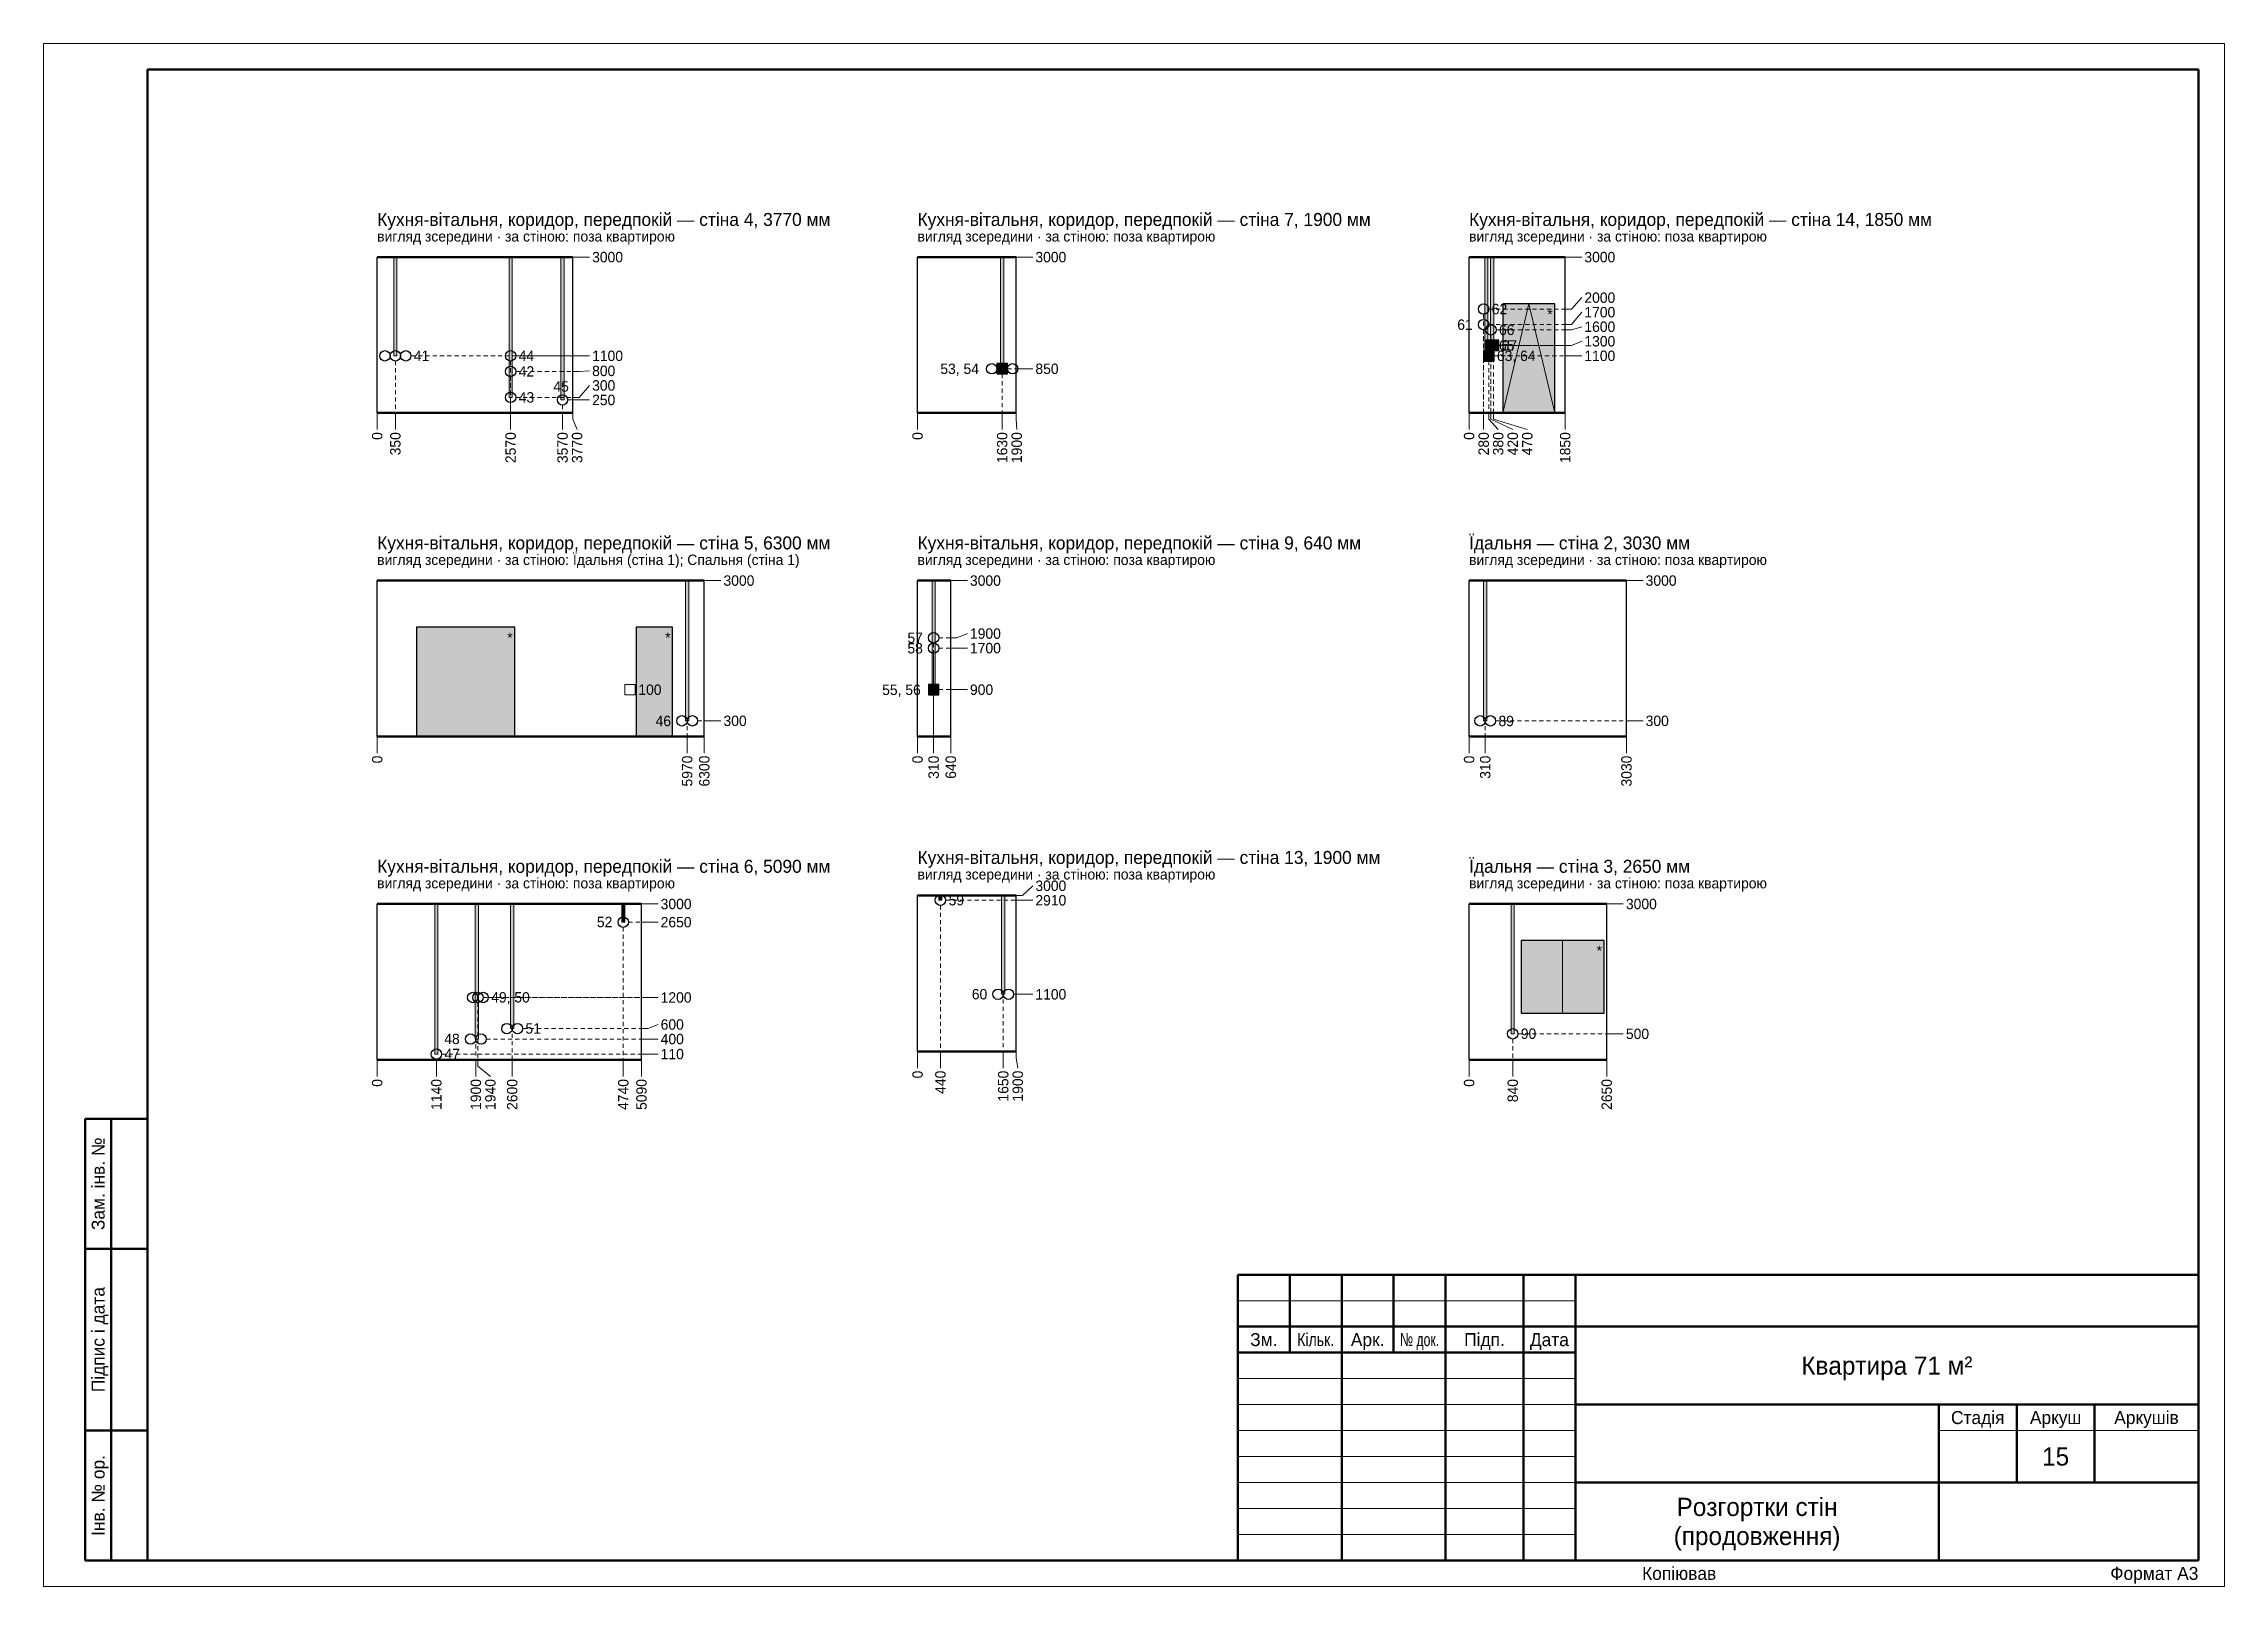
# Paper-space layout '15 Розгортки (продовження)' of a CAD drawing. Header units: millimetres. Extents: x 0 to 420, y 0 to 297.
import ezdxf
from ezdxf.enums import TextEntityAlignment as Align

# ---------------------------------------------------------------- set-up
doc = ezdxf.new("R2010")
doc.units = ezdxf.units.MM
doc.layers.add('A-SHEET', color=7, linetype='Continuous')
doc.layers.add('E-ELEV', color=7, linetype='Continuous')
doc.styles.add('PLEX_LIGHT', font='IBMPlexSans-Light.ttf')

psp = doc.layouts.new('15 Розгортки (продовження)')

# ---------------------------------------------------------------- texts
at = {"layer": 'A-SHEET', "style": 'PLEX_LIGHT'}
for s, p in [('Зам. інв. №', (10.5, 77.5)), ('Підпис і дата', (10.5, 47.5)), ('Інв. № ор.', (10.5, 17.5))]:
    psp.add_text(s, height=2.5, rotation=90, dxfattribs=at).set_placement(p, align=Align.MIDDLE_CENTER)
psp.add_text('Копіював', height=2.5, dxfattribs=at).set_placement((315, 2.5), align=Align.MIDDLE_CENTER)
psp.add_text('Формат A3', height=2.5, dxfattribs=at).set_placement((415, 2.5), align=Align.MIDDLE_RIGHT)
at = {"layer": 'E-ELEV', "true_color": 0x29251f, "style": 'PLEX_LIGHT'}
for s, height, p in [('Кухня-вітальня, коридор, передпокій — стіна 4, 3770 мм', 2.5, (64.24, 263.15)), ('Кухня-вітальня, коридор, передпокій — стіна 7, 1900 мм', 2.5, (168.31, 263.15)), ('Кухня-вітальня, коридор, передпокій — стіна 14, 1850 мм', 2.5, (274.54, 263.15)), ('вигляд зсередини · за стіною: поза квартирою', 2, (64.24, 259.9)), ('вигляд зсередини · за стіною: поза квартирою', 2, (168.31, 259.9)), ('вигляд зсередини · за стіною: поза квартирою', 2, (274.54, 259.9)), ('3000', 2, (105.64, 255.9)), ('3000', 2, (191.01, 255.9)), ('3000', 2, (296.74, 255.9)), ('2000', 2, (296.74, 248.1)), ('61', 2, (272.26, 242.9)), ('62', 2, (278.9, 245.9)), ('1700', 2, (296.74, 245.3)), ('66', 2, (280.3, 241.9)), ('65', 2, (280.3, 238.9)), ('67', 2, (280.8, 238.9)), ('1600', 2, (296.74, 242.5)), ('1300', 2, (296.74, 239.7)), ('41', 2, (71.3, 236.9)), ('44', 2, (91.5, 236.9)), ('1100', 2, (105.64, 236.9)), ('53, 54', 2, (172.7, 234.4)), ('850', 2, (191.01, 234.4)), ('63, 64', 2, (279.9, 236.9)), ('1100', 2, (296.74, 236.9)), ('42', 2, (91.5, 233.9)), ('45', 2, (98.18, 231)), ('300', 2, (105.64, 231.2)), ('800', 2, (105.64, 234)), ('43', 2, (91.5, 228.9)), ('250', 2, (105.64, 228.4)), ('Кухня-вітальня, коридор, передпокій — стіна 5, 6300 мм', 2.5, (64.24, 200.88)), ('Кухня-вітальня, коридор, передпокій — стіна 9, 640 мм', 2.5, (168.31, 200.88)), ('Їдальня — стіна 2, 3030 мм', 2.5, (274.54, 200.88)), ('вигляд зсередини · за стіною: Їдальня (стіна 1); Спальня (стіна 1)', 2, (64.24, 197.63)), ('вигляд зсередини · за стіною: поза квартирою', 2, (168.31, 197.63)), ('вигляд зсередини · за стіною: поза квартирою', 2, (274.54, 197.63)), ('3000', 2, (130.94, 193.63)), ('3000', 2, (178.41, 193.63)), ('3000', 2, (308.54, 193.63)), ('57', 2, (166.36, 182.6)), ('58', 2, (166.36, 180.6)), ('1900', 2, (178.41, 183.43)), ('1700', 2, (178.41, 180.63)), ('55, 56', 2, (161.5, 172.6)), ('900', 2, (178.41, 172.63)), ('46', 2, (117.86, 166.6)), ('300', 2, (130.94, 166.63)), ('89', 2, (280.2, 166.6)), ('300', 2, (308.54, 166.63)), ('Кухня-вітальня, коридор, передпокій — стіна 6, 5090 мм', 2.5, (64.24, 138.62)), ('Кухня-вітальня, коридор, передпокій — стіна 13, 1900 мм', 2.5, (168.31, 140.33)), ('Їдальня — стіна 3, 2650 мм', 2.5, (274.54, 138.62)), ('вигляд зсередини · за стіною: поза квартирою', 2, (64.24, 135.37)), ('вигляд зсередини · за стіною: поза квартирою', 2, (168.31, 137.08)), ('3000', 2, (191.01, 134.88)), ('вигляд зсередини · за стіною: поза квартирою', 2, (274.54, 135.37)), ('3000', 2, (118.84, 131.37)), ('59', 2, (174.3, 132.1)), ('2910', 2, (191.01, 132.08)), ('3000', 2, (304.74, 131.37)), ('52', 2, (106.56, 127.9)), ('2650', 2, (118.84, 127.87)), ('49, 50', 2, (86.2, 113.4)), ('1200', 2, (118.84, 113.37)), ('60', 2, (178.76, 114)), ('1100', 2, (191.01, 113.98)), ('48', 2, (77.16, 105.4)), ('51', 2, (92.8, 107.4)), ('400', 2, (118.84, 105.37)), ('600', 2, (118.84, 108.17)), ('90', 2, (284.5, 106.4)), ('500', 2, (304.74, 106.37)), ('47', 2, (77.2, 102.5)), ('110', 2, (118.84, 102.47))]:
    psp.add_text(s, height=height, dxfattribs=at).set_placement(p, align=Align.MIDDLE_LEFT)
for p in [(290.64, 244.9), (90.34, 182.63), (120.74, 182.63), (300.14, 122.37)]:
    psp.add_text('*', height=2, dxfattribs=at).set_placement(p, align=Align.MIDDLE_RIGHT)
for s, p in [('0', (64.24, 222.2)), ('350', (67.74, 222.2)), ('2570', (89.94, 222.2)), ('3570', (99.94, 222.2)), ('3770', (102.74, 222.2)), ('0', (168.31, 222.2)), ('1630', (184.61, 222.2)), ('1900', (187.41, 222.2)), ('0', (274.54, 222.2)), ('280', (277.34, 222.2)), ('380', (280.14, 222.2)), ('420', (282.94, 222.2)), ('470', (285.74, 222.2)), ('1850', (293.04, 222.2)), ('0', (64.24, 159.93)), ('5970', (123.94, 159.93)), ('6300', (127.24, 159.93)), ('0', (168.31, 159.93)), ('310', (171.41, 159.93)), ('640', (174.71, 159.93)), ('0', (274.54, 159.93)), ('310', (277.64, 159.93)), ('3030', (304.84, 159.93)), ('0', (64.24, 97.67)), ('1140', (75.64, 97.67)), ('1900', (83.24, 97.67)), ('1940', (86.04, 97.67)), ('2600', (90.24, 97.67)), ('4740', (111.64, 97.67)), ('5090', (115.14, 97.67)), ('0', (168.31, 99.28)), ('440', (172.71, 99.28)), ('1650', (184.81, 99.28)), ('1900', (187.61, 99.28)), ('0', (274.54, 97.67)), ('840', (282.94, 97.67)), ('2650', (301.04, 97.67))]:
    psp.add_text(s, height=2, rotation=90, dxfattribs=at).set_placement(p, align=Align.MIDDLE_RIGHT)
at = {"layer": 'E-ELEV', "true_color": 0xb0a99d, "style": 'PLEX_LIGHT'}
psp.add_text('100', height=2, dxfattribs=at).set_placement((114.54, 172.63), align=Align.MIDDLE_LEFT)

# ---------------------------------------------------------------- blocks, each defined once
blk = doc.blocks.new('STAMP_F3')
at = {"lineweight": 50}
for p, q in [((185, 55), (0, 55)), ((0, 55), (0, 0)), ((10, 40), (10, 55)), ((20, 40), (20, 55)), ((30, 40), (30, 55)), ((40, 40), (40, 55)), ((55, 40), (55, 55)), ((65, 0), (65, 55)), ((185, 0), (185, 55)), ((0, 45), (65, 45)), ((65, 45), (185, 45)), ((0, 40), (65, 40)), ((20, 0), (20, 40)), ((40, 0), (40, 40)), ((55, 0), (55, 40)), ((65, 30), (185, 30)), ((135, 0), (135, 30)), ((150, 15), (150, 30)), ((165, 15), (165, 30)), ((65, 15), (185, 15)), ((0, 0), (185, 0))]:
    blk.add_line(p, q, dxfattribs=at)
at = {"lineweight": 18}
for p, q in [((0, 50), (65, 50)), ((0, 35), (65, 35)), ((0, 30), (65, 30)), ((0, 25), (65, 25)), ((135, 25), (185, 25)), ((0, 20), (65, 20)), ((0, 15), (65, 15)), ((0, 10), (65, 10)), ((0, 5), (65, 5))]:
    blk.add_line(p, q, dxfattribs=at)
at = {"style": 'PLEX_LIGHT'}
for s, p in [('Зм.', (5, 42.5)), ('Арк.', (25, 42.5)), ('Підп.', (47.5, 42.5)), ('Дата', (60, 42.5)), ('Стадія', (142.5, 27.5)), ('Аркуш', (157.5, 27.5)), ('Аркушів', (175, 27.5))]:
    blk.add_text(s, height=2.5, dxfattribs=at).set_placement(p, align=Align.MIDDLE_CENTER)
for s, width, p in [('Кільк.', 0.81045, (15, 42.5)), ('№ док.', 0.701948, (35, 42.5))]:
    blk.add_text(s, height=2.5, dxfattribs=dict(at, width=width)).set_placement(p, align=Align.MIDDLE_CENTER)
for tag, height, p in [('CODE', 5, (125, 50)), ('DATE1', 2.5, (60, 37.5)), ('OBJECT', 3.5, (125, 37.5)), ('DATE2', 2.5, (60, 32.5)), ('OBJECT_2', 3.5, (125, 31.9)), ('DATE3', 2.5, (60, 27.5)), ('DATE4', 2.5, (60, 22.5)), ('BUILDING', 3.5, (100, 22.5)), ('STAGE', 3.5, (142.5, 20)), ('SHEET', 3.5, (157.5, 20)), ('SHEETS', 3.5, (175, 20)), ('DATE5', 2.5, (60, 17.5)), ('BUILDING_2', 3.5, (100, 16.9)), ('DATE6', 2.5, (60, 12.5)), ('DATE7', 2.5, (60, 7.5)), ('IMAGE', 3.5, (100, 7.5)), ('ORG', 2.5, (160, 7.5)), ('ORG_2', 2.5, (160, 3.5)), ('DATE8', 2.5, (60, 2.5)), ('IMAGE_2', 3.5, (100, 1.9))]:
    blk.add_attdef(tag, text='', height=height, dxfattribs=at).set_placement(p, align=Align.MIDDLE_CENTER)
for tag, p in [('ROLE1', (1, 37.5)), ('NAME1', (21, 37.5)), ('ROLE2', (1, 32.5)), ('NAME2', (21, 32.5)), ('ROLE3', (1, 27.5)), ('NAME3', (21, 27.5)), ('ROLE4', (1, 22.5)), ('NAME4', (21, 22.5)), ('ROLE5', (1, 17.5)), ('NAME5', (21, 17.5)), ('ROLE6', (1, 12.5)), ('NAME6', (21, 12.5)), ('ROLE7', (1, 7.5)), ('NAME7', (21, 7.5)), ('ROLE8', (1, 2.5)), ('NAME8', (21, 2.5))]:
    blk.add_attdef(tag, text='', height=2.5, dxfattribs=at).set_placement(p, align=Align.MIDDLE_LEFT)

# ---------------------------------------------------------------- hatches: boundary and pattern name
at = {"layer": 'E-ELEV', "true_color": 0xe4ded3}
h = psp.add_hatch(color=7, dxfattribs=at)
h.dxf.hatch_style = 1
h.paths.add_polyline_path([(67.44, 236.9), (68.04, 236.9), (68.04, 255.9), (67.44, 255.9)])
h = psp.add_hatch(color=7, dxfattribs=at)
h.dxf.hatch_style = 1
h.paths.add_polyline_path([(89.64, 228.9), (90.24, 228.9), (90.24, 255.9), (89.64, 255.9)])
h = psp.add_hatch(color=7, dxfattribs=at)
h.dxf.hatch_style = 1
h.paths.add_polyline_path([(99.64, 228.4), (100.24, 228.4), (100.24, 255.9), (99.64, 255.9)])
h = psp.add_hatch(color=7, dxfattribs=at)
h.dxf.hatch_style = 1
h.paths.add_polyline_path([(184.31, 234.4), (184.91, 234.4), (184.91, 255.9), (184.31, 255.9)])
h = psp.add_hatch(color=7, dxfattribs=at)
h.dxf.hatch_style = 1
h.paths.add_polyline_path([(277.54, 236.9), (278.14, 236.9), (278.14, 255.9), (277.54, 255.9)])
h = psp.add_hatch(color=7, dxfattribs=at)
h.dxf.hatch_style = 1
h.paths.add_polyline_path([(278.69, 238.9), (279.29, 238.9), (279.29, 255.9), (278.69, 255.9)])
at = {"layer": 'E-ELEV', "true_color": 0xffffff}
h = psp.add_hatch(color=7, dxfattribs=at)
h.dxf.hatch_style = 1
h.paths.add_polyline_path([(281.04, 225.9), (291.04, 225.9), (291.04, 246.9), (281.04, 246.9)])
h = psp.add_hatch(color=7, dxfattribs=at)
h.dxf.hatch_style = 1
h.paths.add_polyline_path([(277.74, 237.9), (279.74, 237.9), (279.74, 239.9), (277.74, 239.9)])
h = psp.add_hatch(color=7, dxfattribs=at)
h.dxf.hatch_style = 1
h.paths.add_polyline_path([(278.24, 237.9), (280.24, 237.9), (280.24, 239.9), (278.24, 239.9)])
h = psp.add_hatch(color=7, dxfattribs=at)
h.dxf.hatch_style = 1
h.paths.add_polyline_path([(183.61, 233.4), (185.61, 233.4), (185.61, 235.4), (183.61, 235.4)])
h = psp.add_hatch(color=7, dxfattribs=at)
h.dxf.hatch_style = 1
h.paths.add_polyline_path([(277.34, 235.9), (279.34, 235.9), (279.34, 237.9), (277.34, 237.9)])
h = psp.add_hatch(color=7, dxfattribs=at)
h.dxf.hatch_style = 1
h.paths.add_polyline_path([(277.34, 235.9), (279.34, 235.9), (279.34, 237.9), (277.34, 237.9)])
at = {"layer": 'E-ELEV', "true_color": 0xe4ded3}
h = psp.add_hatch(color=7, dxfattribs=at)
h.dxf.hatch_style = 1
h.paths.add_polyline_path([(123.64, 166.63), (124.24, 166.63), (124.24, 193.63), (123.64, 193.63)])
h = psp.add_hatch(color=7, dxfattribs=at)
h.dxf.hatch_style = 1
h.paths.add_polyline_path([(171.11, 172.63), (171.71, 172.63), (171.71, 193.63), (171.11, 193.63)])
h = psp.add_hatch(color=7, dxfattribs=at)
h.dxf.hatch_style = 1
h.paths.add_polyline_path([(277.34, 166.63), (277.94, 166.63), (277.94, 193.63), (277.34, 193.63)])
at = {"layer": 'E-ELEV', "true_color": 0xffffff}
h = psp.add_hatch(color=7, dxfattribs=at)
h.dxf.hatch_style = 1
h.paths.add_polyline_path([(71.84, 163.63), (90.74, 163.63), (90.74, 184.63), (71.84, 184.63)])
h = psp.add_hatch(color=7, dxfattribs=at)
h.dxf.hatch_style = 1
h.paths.add_polyline_path([(114.14, 163.63), (121.14, 163.63), (121.14, 184.63), (114.14, 184.63)])
h = psp.add_hatch(color=7, dxfattribs=at)
h.dxf.hatch_style = 1
h.paths.add_polyline_path([(170.41, 171.63), (172.41, 171.63), (172.41, 173.63), (170.41, 173.63)])
h = psp.add_hatch(color=7, dxfattribs=at)
h.dxf.hatch_style = 1
h.paths.add_polyline_path([(170.41, 171.63), (172.41, 171.63), (172.41, 173.63), (170.41, 173.63)])
at = {"layer": 'E-ELEV', "true_color": 0xe4ded3}
h = psp.add_hatch(color=7, dxfattribs=at)
h.dxf.hatch_style = 1
h.paths.add_polyline_path([(75.34, 102.47), (75.94, 102.47), (75.94, 131.37), (75.34, 131.37)])
h = psp.add_hatch(color=7, dxfattribs=at)
h.dxf.hatch_style = 1
h.paths.add_polyline_path([(83.14, 105.37), (83.74, 105.37), (83.74, 131.37), (83.14, 131.37)])
h = psp.add_hatch(color=7, dxfattribs=at)
h.dxf.hatch_style = 1
h.paths.add_polyline_path([(89.94, 107.37), (90.54, 107.37), (90.54, 131.37), (89.94, 131.37)])
h = psp.add_hatch(color=7, dxfattribs=at)
h.dxf.hatch_style = 1
h.paths.add_polyline_path([(111.34, 127.87), (111.94, 127.87), (111.94, 131.37), (111.34, 131.37)])
h = psp.add_hatch(color=7, dxfattribs=at)
h.dxf.hatch_style = 1
h.paths.add_polyline_path([(172.41, 132.08), (173.01, 132.08), (173.01, 132.98), (172.41, 132.98)])
h = psp.add_hatch(color=7, dxfattribs=at)
h.dxf.hatch_style = 1
h.paths.add_polyline_path([(184.51, 113.98), (185.11, 113.98), (185.11, 132.98), (184.51, 132.98)])
h = psp.add_hatch(color=7, dxfattribs=at)
h.dxf.hatch_style = 1
h.paths.add_polyline_path([(282.64, 106.37), (283.24, 106.37), (283.24, 131.37), (282.64, 131.37)])
at = {"layer": 'E-ELEV', "true_color": 0xffffff}
h = psp.add_hatch(color=7, dxfattribs=at)
h.dxf.hatch_style = 1
h.paths.add_polyline_path([(284.54, 110.37), (300.54, 110.37), (300.54, 124.37), (284.54, 124.37)])

# ---------------------------------------------------------------- linework, layer by layer
at = {"layer": 'A-SHEET', "lineweight": 18}
for p, q in [((420, 297), (0, 297)), ((0, 297), (0, 0)), ((420, 0), (420, 297)), ((0, 0), (420, 0))]:
    psp.add_line(p, q, dxfattribs=at)
at = {"layer": 'A-SHEET', "lineweight": 50}
for p, q in [((415, 292), (20, 292)), ((20, 292), (20, 5)), ((415, 5), (415, 292)), ((20, 90), (8, 90)), ((8, 90), (8, 65)), ((13, 65), (13, 90)), ((20, 65), (20, 90)), ((20, 65), (8, 65)), ((8, 65), (8, 30)), ((8, 65), (20, 65)), ((13, 30), (13, 65)), ((20, 30), (20, 65)), ((20, 30), (8, 30)), ((8, 30), (8, 5)), ((8, 30), (20, 30)), ((13, 5), (13, 30)), ((20, 5), (20, 30)), ((8, 5), (20, 5)), ((20, 5), (415, 5))]:
    psp.add_line(p, q, dxfattribs=at)
at = {"layer": 'E-ELEV', "lineweight": 50, "true_color": 0x29251f}
for p, q in [((64.24, 255.9), (101.94, 255.9)), ((168.31, 255.9), (187.31, 255.9)), ((274.54, 255.9), (293.04, 255.9)), ((64.24, 225.9), (101.94, 225.9)), ((168.31, 225.9), (187.31, 225.9)), ((274.54, 225.9), (293.04, 225.9)), ((64.24, 193.63), (127.24, 193.63)), ((168.31, 193.63), (174.71, 193.63)), ((274.54, 193.63), (304.84, 193.63)), ((64.24, 163.63), (127.24, 163.63)), ((168.31, 163.63), (174.71, 163.63)), ((274.54, 163.63), (304.84, 163.63)), ((64.24, 131.37), (115.14, 131.37)), ((168.31, 132.98), (187.31, 132.98)), ((274.54, 131.37), (301.04, 131.37)), ((64.24, 101.37), (115.14, 101.37)), ((168.31, 102.98), (187.31, 102.98)), ((274.54, 101.37), (301.04, 101.37))]:
    psp.add_line(p, q, dxfattribs=at)
at = {"layer": 'E-ELEV', "lineweight": 25, "true_color": 0x29251f}
for p, q in [((64.24, 225.9), (64.24, 255.9)), ((101.94, 225.9), (101.94, 255.9)), ((168.31, 225.9), (168.31, 255.9)), ((187.31, 225.9), (187.31, 255.9)), ((274.54, 225.9), (274.54, 255.9)), ((293.04, 225.9), (293.04, 255.9)), ((64.24, 163.63), (64.24, 193.63)), ((127.24, 163.63), (127.24, 193.63)), ((168.31, 163.63), (168.31, 193.63)), ((174.71, 163.63), (174.71, 193.63)), ((274.54, 163.63), (274.54, 193.63)), ((304.84, 163.63), (304.84, 193.63)), ((64.24, 101.37), (64.24, 131.37)), ((115.14, 101.37), (115.14, 131.37)), ((168.31, 102.98), (168.31, 133.08)), ((187.31, 102.98), (187.31, 133.08)), ((274.54, 101.37), (274.54, 131.37)), ((301.04, 101.37), (301.04, 131.37))]:
    psp.add_line(p, q, dxfattribs=at)
at = {"layer": 'E-ELEV', "lineweight": 13, "true_color": 0x29251f}
for p, q in [((101.94, 255.9), (103.14, 255.9)), ((103.14, 255.9), (105.14, 255.9)), ((187.31, 255.9), (188.51, 255.9)), ((188.51, 255.9), (190.51, 255.9)), ((293.04, 255.9), (294.24, 255.9)), ((294.24, 255.9), (296.24, 255.9)), ((294.24, 245.9), (296.24, 248.1)), ((293.04, 245.9), (294.24, 245.9)), ((294.24, 242.9), (296.24, 245.3)), ((293.04, 242.9), (294.24, 242.9)), ((293.04, 241.9), (294.24, 241.9)), ((294.24, 241.9), (296.24, 242.5)), ((294.24, 238.9), (296.24, 239.7)), ((101.94, 236.9), (103.14, 236.9)), ((103.14, 236.9), (105.14, 236.9)), ((293.04, 238.9), (294.24, 238.9)), ((293.04, 236.9), (294.24, 236.9)), ((294.24, 236.9), (296.24, 236.9)), ((101.94, 233.9), (103.14, 233.9)), ((103.14, 233.9), (105.14, 234)), ((103.14, 228.9), (105.14, 231.2)), ((187.31, 234.4), (188.51, 234.4)), ((188.51, 234.4), (190.51, 234.4)), ((101.94, 228.9), (103.14, 228.9)), ((101.94, 228.4), (103.14, 228.4)), ((103.14, 228.4), (105.14, 228.4)), ((64.24, 225.9), (64.24, 224.7)), ((64.24, 224.7), (64.24, 222.7)), ((67.74, 225.9), (67.74, 224.7)), ((67.74, 224.7), (67.74, 222.7)), ((89.94, 225.9), (89.94, 224.7)), ((89.94, 224.7), (89.94, 222.7)), ((99.94, 225.9), (99.94, 224.7)), ((99.94, 224.7), (99.94, 222.7)), ((101.94, 225.9), (101.94, 224.7)), ((101.94, 224.7), (102.74, 222.7)), ((168.31, 225.9), (168.31, 224.7)), ((168.31, 224.7), (168.31, 222.7)), ((184.61, 225.9), (184.61, 224.7)), ((184.61, 224.7), (184.61, 222.7)), ((187.31, 225.9), (187.31, 224.7)), ((187.31, 224.7), (187.41, 222.7)), ((274.54, 225.9), (274.54, 224.7)), ((274.54, 224.7), (274.54, 222.7)), ((277.34, 225.9), (277.34, 224.7)), ((277.34, 224.7), (277.34, 222.7)), ((278.34, 225.9), (278.34, 224.7)), ((278.34, 224.7), (280.14, 222.7)), ((278.74, 225.9), (278.74, 224.7)), ((278.74, 224.7), (282.94, 222.7)), ((279.24, 225.9), (279.24, 224.7)), ((279.24, 224.7), (285.74, 222.7)), ((293.04, 225.9), (293.04, 224.7)), ((293.04, 224.7), (293.04, 222.7)), ((127.24, 193.63), (128.44, 193.63)), ((128.44, 193.63), (130.44, 193.63)), ((174.71, 193.63), (175.91, 193.63)), ((175.91, 193.63), (177.91, 193.63)), ((304.84, 193.63), (306.04, 193.63)), ((306.04, 193.63), (308.04, 193.63)), ((174.71, 182.63), (175.91, 182.63)), ((174.71, 180.63), (175.91, 180.63)), ((175.91, 182.63), (177.91, 183.43)), ((175.91, 180.63), (177.91, 180.63)), ((174.71, 172.63), (175.91, 172.63)), ((175.91, 172.63), (177.91, 172.63)), ((127.24, 166.63), (128.44, 166.63)), ((128.44, 166.63), (130.44, 166.63)), ((304.84, 166.63), (306.04, 166.63)), ((306.04, 166.63), (308.04, 166.63)), ((64.24, 163.63), (64.24, 162.43)), ((64.24, 162.43), (64.24, 160.43)), ((123.94, 163.63), (123.94, 162.43)), ((123.94, 162.43), (123.94, 160.43)), ((127.24, 163.63), (127.24, 162.43)), ((127.24, 162.43), (127.24, 160.43)), ((168.31, 163.63), (168.31, 162.43)), ((168.31, 162.43), (168.31, 160.43)), ((171.41, 163.63), (171.41, 162.43)), ((171.41, 162.43), (171.41, 160.43)), ((174.71, 163.63), (174.71, 162.43)), ((174.71, 162.43), (174.71, 160.43)), ((274.54, 163.63), (274.54, 162.43)), ((274.54, 162.43), (274.54, 160.43)), ((277.64, 163.63), (277.64, 162.43)), ((277.64, 162.43), (277.64, 160.43)), ((304.84, 163.63), (304.84, 162.43)), ((304.84, 162.43), (304.84, 160.43)), ((188.51, 132.98), (190.51, 134.88)), ((115.14, 131.37), (116.34, 131.37)), ((116.34, 131.37), (118.34, 131.37)), ((187.31, 132.98), (188.51, 132.98)), ((187.31, 132.08), (188.51, 132.08)), ((188.51, 132.08), (190.51, 132.08)), ((301.04, 131.37), (302.24, 131.37)), ((302.24, 131.37), (304.24, 131.37)), ((115.14, 127.87), (116.34, 127.87)), ((116.34, 127.87), (118.34, 127.87)), ((187.31, 113.98), (188.51, 113.98)), ((188.51, 113.98), (190.51, 113.98)), ((115.14, 113.37), (116.34, 113.37)), ((116.34, 113.37), (118.34, 113.37)), ((115.14, 107.37), (116.34, 107.37)), ((115.14, 105.37), (116.34, 105.37)), ((116.34, 107.37), (118.34, 108.17)), ((116.34, 105.37), (118.34, 105.37)), ((301.04, 106.37), (302.24, 106.37)), ((302.24, 106.37), (304.24, 106.37)), ((64.24, 101.37), (64.24, 100.17)), ((75.64, 101.37), (75.64, 100.17)), ((83.24, 101.37), (83.24, 100.17)), ((83.64, 101.37), (83.64, 100.17)), ((90.24, 101.37), (90.24, 100.17)), ((111.64, 101.37), (111.64, 100.17)), ((115.14, 102.47), (116.34, 102.47)), ((115.14, 101.37), (115.14, 100.17)), ((116.34, 102.47), (118.34, 102.47)), ((168.31, 102.98), (168.31, 101.78)), ((168.31, 101.78), (168.31, 99.78)), ((172.71, 102.98), (172.71, 101.78)), ((172.71, 101.78), (172.71, 99.78)), ((184.81, 102.98), (184.81, 101.78)), ((184.81, 101.78), (184.81, 99.78)), ((187.31, 102.98), (187.31, 101.78)), ((187.31, 101.78), (187.61, 99.78)), ((274.54, 101.37), (274.54, 100.17)), ((282.94, 101.37), (282.94, 100.17)), ((301.04, 101.37), (301.04, 100.17)), ((64.24, 100.17), (64.24, 98.17)), ((75.64, 100.17), (75.64, 98.17)), ((83.24, 100.17), (83.24, 98.17)), ((83.64, 100.17), (86.04, 98.17)), ((90.24, 100.17), (90.24, 98.17)), ((111.64, 100.17), (111.64, 98.17)), ((115.14, 100.17), (115.14, 98.17)), ((274.54, 100.17), (274.54, 98.17)), ((282.94, 100.17), (282.94, 98.17)), ((301.04, 100.17), (301.04, 98.17))]:
    psp.add_line(p, q, dxfattribs=at)
at = {"layer": 'E-ELEV', "lineweight": 13, "true_color": 0x9a9288}
for p, q in [((277.34, 244.9), (277.34, 244.1)), ((278.34, 245.9), (279.14, 245.9)), ((279.74, 245.9), (280.54, 245.9)), ((281.14, 245.9), (281.94, 245.9)), ((282.54, 245.9), (283.34, 245.9)), ((283.94, 245.9), (284.74, 245.9)), ((285.34, 245.9), (286.14, 245.9)), ((286.74, 245.9), (287.54, 245.9)), ((288.14, 245.9), (288.94, 245.9)), ((289.54, 245.9), (290.34, 245.9)), ((290.94, 245.9), (291.74, 245.9)), ((292.34, 245.9), (293.04, 245.9)), ((277.34, 243.5), (277.34, 242.7)), ((277.34, 242.1), (277.34, 241.3)), ((277.34, 241.9), (277.34, 241.1)), ((277.34, 240.7), (277.34, 239.9)), ((277.34, 240.5), (277.34, 239.7)), ((278.34, 242.9), (279.14, 242.9)), ((278.74, 240.9), (278.74, 240.1)), ((278.74, 239.5), (278.74, 238.7)), ((279.74, 242.9), (280.54, 242.9)), ((279.74, 241.9), (280.54, 241.9)), ((281.14, 242.9), (281.94, 242.9)), ((281.14, 241.9), (281.94, 241.9)), ((282.54, 242.9), (283.34, 242.9)), ((282.54, 241.9), (283.34, 241.9)), ((283.94, 242.9), (284.74, 242.9)), ((283.94, 241.9), (284.74, 241.9)), ((285.34, 242.9), (286.14, 242.9)), ((285.34, 241.9), (286.14, 241.9)), ((286.74, 242.9), (287.54, 242.9)), ((286.74, 241.9), (287.54, 241.9)), ((288.14, 242.9), (288.94, 242.9)), ((288.14, 241.9), (288.94, 241.9)), ((289.54, 242.9), (290.34, 242.9)), ((289.54, 241.9), (290.34, 241.9)), ((290.94, 242.9), (291.74, 242.9)), ((290.94, 241.9), (291.74, 241.9)), ((292.34, 242.9), (293.04, 242.9)), ((292.34, 241.9), (293.04, 241.9)), ((67.74, 235.9), (67.74, 235.1)), ((70.74, 236.9), (71.54, 236.9)), ((72.14, 236.9), (72.94, 236.9)), ((73.54, 236.9), (74.34, 236.9)), ((74.94, 236.9), (75.74, 236.9)), ((76.34, 236.9), (77.14, 236.9)), ((77.74, 236.9), (78.54, 236.9)), ((79.14, 236.9), (79.94, 236.9)), ((80.54, 236.9), (81.34, 236.9)), ((81.94, 236.9), (82.74, 236.9)), ((83.34, 236.9), (84.14, 236.9)), ((84.74, 236.9), (85.54, 236.9)), ((86.14, 236.9), (86.94, 236.9)), ((87.54, 236.9), (88.34, 236.9)), ((88.94, 236.9), (89.74, 236.9)), ((89.94, 235.9), (89.94, 235.1)), ((90.34, 236.9), (91.14, 236.9)), ((90.94, 236.9), (91.74, 236.9)), ((91.74, 236.9), (92.54, 236.9)), ((92.34, 236.9), (93.14, 236.9)), ((93.14, 236.9), (93.94, 236.9)), ((93.74, 236.9), (94.54, 236.9)), ((94.54, 236.9), (95.34, 236.9)), ((95.14, 236.9), (95.94, 236.9)), ((95.94, 236.9), (96.74, 236.9)), ((96.54, 236.9), (97.34, 236.9)), ((97.34, 236.9), (98.14, 236.9)), ((97.94, 236.9), (98.74, 236.9)), ((98.74, 236.9), (99.54, 236.9)), ((99.34, 236.9), (100.14, 236.9)), ((100.14, 236.9), (100.94, 236.9)), ((100.74, 236.9), (101.54, 236.9)), ((101.54, 236.9), (101.94, 236.9)), ((277.34, 239.3), (277.34, 238.5)), ((277.34, 239.1), (277.34, 238.3)), ((277.34, 237.9), (277.34, 237.1)), ((277.34, 237.7), (277.34, 236.9)), ((277.34, 236.5), (277.34, 235.7)), ((277.34, 236.3), (277.34, 235.5)), ((278.34, 235.9), (278.34, 235.1)), ((278.34, 235.9), (278.34, 235.1)), ((278.74, 238.1), (278.74, 237.3)), ((278.74, 237.9), (278.74, 237.1)), ((278.74, 236.7), (278.74, 235.9)), ((278.74, 236.5), (278.74, 235.7)), ((278.74, 235.3), (278.74, 234.5)), ((279.24, 237.9), (279.24, 237.1)), ((279.24, 236.5), (279.24, 235.7)), ((279.34, 236.9), (280.14, 236.9)), ((279.34, 236.9), (280.14, 236.9)), ((279.74, 238.9), (280.54, 238.9)), ((280.24, 238.9), (281.04, 238.9)), ((280.74, 236.9), (281.54, 236.9)), ((280.74, 236.9), (281.54, 236.9)), ((281.14, 238.9), (281.94, 238.9)), ((281.64, 238.9), (282.44, 238.9)), ((282.14, 236.9), (282.94, 236.9)), ((282.14, 236.9), (282.94, 236.9)), ((282.54, 238.9), (283.34, 238.9)), ((283.04, 238.9), (283.84, 238.9)), ((283.54, 236.9), (284.34, 236.9)), ((283.54, 236.9), (284.34, 236.9)), ((283.94, 238.9), (284.74, 238.9)), ((284.44, 238.9), (285.24, 238.9)), ((284.94, 236.9), (285.74, 236.9)), ((284.94, 236.9), (285.74, 236.9)), ((285.34, 238.9), (286.14, 238.9)), ((285.84, 238.9), (286.64, 238.9)), ((286.34, 236.9), (287.14, 236.9)), ((286.34, 236.9), (287.14, 236.9)), ((286.74, 238.9), (287.54, 238.9)), ((287.24, 238.9), (288.04, 238.9)), ((287.74, 236.9), (288.54, 236.9)), ((287.74, 236.9), (288.54, 236.9)), ((288.14, 238.9), (288.94, 238.9)), ((288.64, 238.9), (289.44, 238.9)), ((289.14, 236.9), (289.94, 236.9)), ((289.14, 236.9), (289.94, 236.9)), ((289.54, 238.9), (290.34, 238.9)), ((290.04, 238.9), (290.84, 238.9)), ((290.54, 236.9), (291.34, 236.9)), ((290.54, 236.9), (291.34, 236.9)), ((290.94, 238.9), (291.74, 238.9)), ((291.44, 238.9), (292.24, 238.9)), ((291.94, 236.9), (292.74, 236.9)), ((291.94, 236.9), (292.74, 236.9)), ((292.34, 238.9), (293.04, 238.9)), ((292.84, 238.9), (293.04, 238.9)), ((67.74, 234.5), (67.74, 233.7)), ((67.74, 233.1), (67.74, 232.3)), ((67.74, 231.7), (67.74, 230.9)), ((89.94, 234.5), (89.94, 233.7)), ((89.94, 233.1), (89.94, 232.3)), ((89.94, 232.9), (89.94, 232.1)), ((89.94, 231.7), (89.94, 230.9)), ((89.94, 231.5), (89.94, 230.7)), ((90.94, 233.9), (91.74, 233.9)), ((92.34, 233.9), (93.14, 233.9)), ((93.74, 233.9), (94.54, 233.9)), ((95.14, 233.9), (95.94, 233.9)), ((96.54, 233.9), (97.34, 233.9)), ((97.94, 233.9), (98.74, 233.9)), ((99.34, 233.9), (100.14, 233.9)), ((100.74, 233.9), (101.54, 233.9)), ((184.61, 233.4), (184.61, 232.6)), ((184.61, 233.4), (184.61, 232.6)), ((184.61, 232), (184.61, 231.2)), ((184.61, 232), (184.61, 231.2)), ((185.61, 234.4), (186.41, 234.4)), ((187.01, 234.4), (187.31, 234.4)), ((187.61, 234.4), (187.31, 234.4)), ((277.34, 235.1), (277.34, 234.3)), ((277.34, 234.9), (277.34, 234.1)), ((277.34, 233.7), (277.34, 232.9)), ((277.34, 233.5), (277.34, 232.7)), ((277.34, 232.3), (277.34, 231.5)), ((277.34, 232.1), (277.34, 231.3)), ((278.34, 234.5), (278.34, 233.7)), ((278.34, 234.5), (278.34, 233.7)), ((278.34, 233.1), (278.34, 232.3)), ((278.34, 233.1), (278.34, 232.3)), ((278.34, 231.7), (278.34, 230.9)), ((278.34, 231.7), (278.34, 230.9)), ((278.74, 235.1), (278.74, 234.3)), ((278.74, 233.9), (278.74, 233.1)), ((278.74, 233.7), (278.74, 232.9)), ((278.74, 232.5), (278.74, 231.7)), ((278.74, 232.3), (278.74, 231.5)), ((278.74, 231.1), (278.74, 230.3)), ((279.24, 235.1), (279.24, 234.3)), ((279.24, 233.7), (279.24, 232.9)), ((279.24, 232.3), (279.24, 231.5)), ((67.74, 230.3), (67.74, 229.5)), ((67.74, 228.9), (67.74, 228.1)), ((67.74, 227.5), (67.74, 226.7)), ((89.94, 230.3), (89.94, 229.5)), ((89.94, 230.1), (89.94, 229.3)), ((89.94, 228.9), (89.94, 228.1)), ((89.94, 228.7), (89.94, 227.9)), ((89.94, 227.9), (89.94, 227.1)), ((89.94, 227.5), (89.94, 226.7)), ((89.94, 227.3), (89.94, 226.5)), ((90.94, 228.9), (91.74, 228.9)), ((92.34, 228.9), (93.14, 228.9)), ((93.74, 228.9), (94.54, 228.9)), ((95.14, 228.9), (95.94, 228.9)), ((96.54, 228.9), (97.34, 228.9)), ((97.94, 228.9), (98.74, 228.9)), ((99.34, 228.9), (100.14, 228.9)), ((99.94, 227.4), (99.94, 226.6)), ((100.74, 228.9), (101.54, 228.9)), ((100.94, 228.4), (101.74, 228.4)), ((184.61, 230.6), (184.61, 229.8)), ((184.61, 230.6), (184.61, 229.8)), ((184.61, 229.2), (184.61, 228.4)), ((184.61, 229.2), (184.61, 228.4)), ((184.61, 227.8), (184.61, 227)), ((184.61, 227.8), (184.61, 227)), ((277.34, 230.9), (277.34, 230.1)), ((277.34, 230.7), (277.34, 229.9)), ((277.34, 229.5), (277.34, 228.7)), ((277.34, 229.3), (277.34, 228.5)), ((277.34, 228.1), (277.34, 227.3)), ((277.34, 227.9), (277.34, 227.1)), ((278.34, 230.3), (278.34, 229.5)), ((278.34, 230.3), (278.34, 229.5)), ((278.34, 228.9), (278.34, 228.1)), ((278.34, 228.9), (278.34, 228.1)), ((278.34, 227.5), (278.34, 226.7)), ((278.34, 227.5), (278.34, 226.7)), ((278.74, 230.9), (278.74, 230.1)), ((278.74, 229.7), (278.74, 228.9)), ((278.74, 229.5), (278.74, 228.7)), ((278.74, 228.3), (278.74, 227.5)), ((278.74, 228.1), (278.74, 227.3)), ((278.74, 226.9), (278.74, 226.1)), ((279.24, 230.9), (279.24, 230.1)), ((279.24, 229.5), (279.24, 228.7)), ((279.24, 228.1), (279.24, 227.3)), ((67.74, 226.1), (67.74, 225.9)), ((89.94, 226.5), (89.94, 225.9)), ((89.94, 226.1), (89.94, 225.9)), ((99.94, 226), (99.94, 225.9)), ((184.61, 226.4), (184.61, 225.9)), ((184.61, 226.4), (184.61, 225.9)), ((277.34, 226.7), (277.34, 225.9)), ((277.34, 226.5), (277.34, 225.9)), ((278.34, 226.1), (278.34, 225.9)), ((278.34, 226.1), (278.34, 225.9)), ((278.74, 226.7), (278.74, 225.9)), ((279.24, 226.7), (279.24, 225.9)), ((171.41, 181.63), (171.41, 180.83)), ((172.41, 182.63), (173.21, 182.63)), ((172.41, 180.63), (173.21, 180.63)), ((173.81, 182.63), (174.61, 182.63)), ((173.81, 180.63), (174.61, 180.63)), ((171.41, 180.23), (171.41, 179.43)), ((171.41, 179.63), (171.41, 178.83)), ((171.41, 178.83), (171.41, 178.03)), ((171.41, 178.23), (171.41, 177.43)), ((171.41, 177.43), (171.41, 176.63)), ((171.41, 176.83), (171.41, 176.03)), ((171.41, 176.03), (171.41, 175.23)), ((171.41, 175.43), (171.41, 174.63)), ((171.41, 174.63), (171.41, 173.83)), ((171.41, 174.03), (171.41, 173.23)), ((171.41, 173.23), (171.41, 172.43)), ((171.41, 172.63), (171.41, 171.83)), ((172.41, 172.63), (173.21, 172.63)), ((172.41, 172.63), (173.21, 172.63)), ((173.81, 172.63), (174.61, 172.63)), ((173.81, 172.63), (174.61, 172.63)), ((171.41, 171.83), (171.41, 171.03)), ((171.41, 171.63), (171.41, 170.83)), ((171.41, 171.63), (171.41, 170.83)), ((171.41, 171.23), (171.41, 170.43)), ((171.41, 170.43), (171.41, 169.63)), ((171.41, 170.23), (171.41, 169.43)), ((171.41, 170.23), (171.41, 169.43)), ((171.41, 169.83), (171.41, 169.03)), ((171.41, 169.03), (171.41, 168.23)), ((171.41, 168.83), (171.41, 168.03)), ((171.41, 168.83), (171.41, 168.03)), ((171.41, 168.43), (171.41, 167.63)), ((123.94, 165.63), (123.94, 164.83)), ((123.94, 164.23), (123.94, 163.63)), ((125.94, 166.63), (126.74, 166.63)), ((171.41, 167.63), (171.41, 166.83)), ((171.41, 167.43), (171.41, 166.63)), ((171.41, 167.43), (171.41, 166.63)), ((171.41, 167.03), (171.41, 166.23)), ((171.41, 166.23), (171.41, 165.43)), ((171.41, 166.03), (171.41, 165.23)), ((171.41, 166.03), (171.41, 165.23)), ((171.41, 165.63), (171.41, 164.83)), ((171.41, 164.83), (171.41, 164.03)), ((171.41, 164.63), (171.41, 163.83)), ((171.41, 164.63), (171.41, 163.83)), ((171.41, 164.23), (171.41, 163.63)), ((277.64, 165.63), (277.64, 164.83)), ((277.64, 164.23), (277.64, 163.63)), ((279.64, 166.63), (280.44, 166.63)), ((281.04, 166.63), (281.84, 166.63)), ((282.44, 166.63), (283.24, 166.63)), ((283.84, 166.63), (284.64, 166.63)), ((285.24, 166.63), (286.04, 166.63)), ((286.64, 166.63), (287.44, 166.63)), ((288.04, 166.63), (288.84, 166.63)), ((289.44, 166.63), (290.24, 166.63)), ((290.84, 166.63), (291.64, 166.63)), ((292.24, 166.63), (293.04, 166.63)), ((293.64, 166.63), (294.44, 166.63)), ((295.04, 166.63), (295.84, 166.63)), ((296.44, 166.63), (297.24, 166.63)), ((297.84, 166.63), (298.64, 166.63)), ((299.24, 166.63), (300.04, 166.63)), ((300.64, 166.63), (301.44, 166.63)), ((302.04, 166.63), (302.84, 166.63)), ((303.44, 166.63), (304.24, 166.63)), ((172.71, 131.08), (172.71, 130.28)), ((173.71, 132.08), (174.51, 132.08)), ((175.11, 132.08), (175.91, 132.08)), ((176.51, 132.08), (177.31, 132.08)), ((177.91, 132.08), (178.71, 132.08)), ((179.31, 132.08), (180.11, 132.08)), ((180.71, 132.08), (181.51, 132.08)), ((182.11, 132.08), (182.91, 132.08)), ((183.51, 132.08), (184.31, 132.08)), ((184.91, 132.08), (185.71, 132.08)), ((186.31, 132.08), (187.11, 132.08)), ((111.64, 126.87), (111.64, 126.07)), ((112.64, 127.87), (113.44, 127.87)), ((114.04, 127.87), (114.84, 127.87)), ((172.71, 129.68), (172.71, 128.88)), ((172.71, 128.28), (172.71, 127.48)), ((172.71, 126.88), (172.71, 126.08)), ((111.64, 125.47), (111.64, 124.67)), ((111.64, 124.07), (111.64, 123.27)), ((111.64, 122.67), (111.64, 121.87)), ((172.71, 125.48), (172.71, 124.68)), ((172.71, 124.08), (172.71, 123.28)), ((172.71, 122.68), (172.71, 121.88)), ((292.54, 110.37), (292.54, 124.37)), ((111.64, 121.27), (111.64, 120.47)), ((111.64, 119.87), (111.64, 119.07)), ((111.64, 118.47), (111.64, 117.67)), ((172.71, 121.28), (172.71, 120.48)), ((172.71, 119.88), (172.71, 119.08)), ((172.71, 118.48), (172.71, 117.68)), ((111.64, 117.07), (111.64, 116.27)), ((111.64, 115.67), (111.64, 114.87)), ((111.64, 114.27), (111.64, 113.47)), ((172.71, 117.08), (172.71, 116.28)), ((172.71, 115.68), (172.71, 114.88)), ((172.71, 114.28), (172.71, 113.48)), ((186.81, 113.98), (187.31, 113.98)), ((83.64, 112.37), (83.64, 111.57)), ((83.64, 112.37), (83.64, 111.57)), ((83.64, 110.97), (83.64, 110.17)), ((83.64, 110.97), (83.64, 110.17)), ((83.64, 109.57), (83.64, 108.77)), ((83.64, 109.57), (83.64, 108.77)), ((84.64, 113.37), (85.44, 113.37)), ((85.64, 113.37), (86.44, 113.37)), ((86.04, 113.37), (86.84, 113.37)), ((87.04, 113.37), (87.84, 113.37)), ((87.44, 113.37), (88.24, 113.37)), ((88.44, 113.37), (89.24, 113.37)), ((88.84, 113.37), (89.64, 113.37)), ((89.84, 113.37), (90.64, 113.37)), ((90.24, 113.37), (91.04, 113.37)), ((91.24, 113.37), (92.04, 113.37)), ((91.64, 113.37), (92.44, 113.37)), ((92.64, 113.37), (93.44, 113.37)), ((93.04, 113.37), (93.84, 113.37)), ((94.04, 113.37), (94.84, 113.37)), ((94.44, 113.37), (95.24, 113.37)), ((95.44, 113.37), (96.24, 113.37)), ((95.84, 113.37), (96.64, 113.37)), ((96.84, 113.37), (97.64, 113.37)), ((97.24, 113.37), (98.04, 113.37)), ((98.24, 113.37), (99.04, 113.37)), ((98.64, 113.37), (99.44, 113.37)), ((99.64, 113.37), (100.44, 113.37)), ((100.04, 113.37), (100.84, 113.37)), ((101.04, 113.37), (101.84, 113.37)), ((101.44, 113.37), (102.24, 113.37)), ((102.44, 113.37), (103.24, 113.37)), ((102.84, 113.37), (103.64, 113.37)), ((103.84, 113.37), (104.64, 113.37)), ((104.24, 113.37), (105.04, 113.37)), ((105.24, 113.37), (106.04, 113.37)), ((105.64, 113.37), (106.44, 113.37)), ((106.64, 113.37), (107.44, 113.37)), ((107.04, 113.37), (107.84, 113.37)), ((108.04, 113.37), (108.84, 113.37)), ((108.44, 113.37), (109.24, 113.37)), ((109.44, 113.37), (110.24, 113.37)), ((109.84, 113.37), (110.64, 113.37)), ((110.84, 113.37), (111.64, 113.37)), ((111.24, 113.37), (112.04, 113.37)), ((111.64, 112.87), (111.64, 112.07)), ((111.64, 111.47), (111.64, 110.67)), ((111.64, 110.07), (111.64, 109.27)), ((112.24, 113.37), (113.04, 113.37)), ((112.64, 113.37), (113.44, 113.37)), ((113.64, 113.37), (114.44, 113.37)), ((114.04, 113.37), (114.84, 113.37)), ((115.04, 113.37), (115.14, 113.37)), ((172.71, 112.88), (172.71, 112.08)), ((172.71, 111.48), (172.71, 110.68)), ((172.71, 110.08), (172.71, 109.28)), ((184.81, 112.98), (184.81, 112.18)), ((184.81, 111.58), (184.81, 110.78)), ((184.81, 110.18), (184.81, 109.38)), ((83.64, 108.17), (83.64, 107.37)), ((83.64, 108.17), (83.64, 107.37)), ((83.64, 106.77), (83.64, 105.97)), ((83.64, 106.77), (83.64, 105.97)), ((83.64, 105.37), (83.64, 104.57)), ((83.64, 105.37), (83.64, 104.57)), ((85.24, 105.37), (86.04, 105.37)), ((86.64, 105.37), (87.44, 105.37)), ((88.04, 105.37), (88.84, 105.37)), ((89.44, 105.37), (90.24, 105.37)), ((90.24, 106.37), (90.24, 105.57)), ((90.84, 105.37), (91.64, 105.37)), ((92.24, 107.37), (93.04, 107.37)), ((92.24, 105.37), (93.04, 105.37)), ((93.64, 107.37), (94.44, 107.37)), ((93.64, 105.37), (94.44, 105.37)), ((95.04, 107.37), (95.84, 107.37)), ((95.04, 105.37), (95.84, 105.37)), ((96.44, 107.37), (97.24, 107.37)), ((96.44, 105.37), (97.24, 105.37)), ((97.84, 107.37), (98.64, 107.37)), ((97.84, 105.37), (98.64, 105.37)), ((99.24, 107.37), (100.04, 107.37)), ((99.24, 105.37), (100.04, 105.37)), ((100.64, 107.37), (101.44, 107.37)), ((100.64, 105.37), (101.44, 105.37)), ((102.04, 107.37), (102.84, 107.37)), ((102.04, 105.37), (102.84, 105.37)), ((103.44, 107.37), (104.24, 107.37)), ((103.44, 105.37), (104.24, 105.37)), ((104.84, 107.37), (105.64, 107.37)), ((104.84, 105.37), (105.64, 105.37)), ((106.24, 107.37), (107.04, 107.37)), ((106.24, 105.37), (107.04, 105.37)), ((107.64, 107.37), (108.44, 107.37)), ((107.64, 105.37), (108.44, 105.37)), ((109.04, 107.37), (109.84, 107.37)), ((109.04, 105.37), (109.84, 105.37)), ((110.44, 107.37), (111.24, 107.37)), ((110.44, 105.37), (111.24, 105.37)), ((111.64, 108.67), (111.64, 107.87)), ((111.64, 107.27), (111.64, 106.47)), ((111.64, 105.87), (111.64, 105.07)), ((111.84, 107.37), (112.64, 107.37)), ((111.84, 105.37), (112.64, 105.37)), ((113.24, 107.37), (114.04, 107.37)), ((113.24, 105.37), (114.04, 105.37)), ((114.64, 107.37), (115.14, 107.37)), ((114.64, 105.37), (115.14, 105.37)), ((172.71, 108.68), (172.71, 107.88)), ((172.71, 107.28), (172.71, 106.48)), ((172.71, 105.88), (172.71, 105.08)), ((184.81, 108.78), (184.81, 107.98)), ((184.81, 107.38), (184.81, 106.58)), ((184.81, 105.98), (184.81, 105.18)), ((282.94, 105.37), (282.94, 104.57)), ((283.94, 106.37), (284.74, 106.37)), ((285.34, 106.37), (286.14, 106.37)), ((286.74, 106.37), (287.54, 106.37)), ((288.14, 106.37), (288.94, 106.37)), ((289.54, 106.37), (290.34, 106.37)), ((290.94, 106.37), (291.74, 106.37)), ((292.34, 106.37), (293.14, 106.37)), ((293.74, 106.37), (294.54, 106.37)), ((295.14, 106.37), (295.94, 106.37)), ((296.54, 106.37), (297.34, 106.37)), ((297.94, 106.37), (298.74, 106.37)), ((299.34, 106.37), (300.14, 106.37)), ((300.74, 106.37), (301.04, 106.37)), ((75.64, 101.47), (75.64, 101.37)), ((76.64, 102.47), (77.44, 102.47)), ((78.04, 102.47), (78.84, 102.47)), ((79.44, 102.47), (80.24, 102.47)), ((80.84, 102.47), (81.64, 102.47)), ((82.24, 102.47), (83.04, 102.47)), ((83.24, 104.37), (83.24, 103.57)), ((83.24, 102.97), (83.24, 102.17)), ((83.24, 101.57), (83.24, 101.37)), ((83.64, 103.97), (83.64, 103.17)), ((83.64, 103.97), (83.64, 103.17)), ((83.64, 102.57), (83.64, 101.77)), ((83.64, 102.57), (83.64, 101.77)), ((83.64, 102.47), (84.44, 102.47)), ((85.04, 102.47), (85.84, 102.47)), ((86.44, 102.47), (87.24, 102.47)), ((87.84, 102.47), (88.64, 102.47)), ((89.24, 102.47), (90.04, 102.47)), ((90.24, 104.97), (90.24, 104.17)), ((90.24, 103.57), (90.24, 102.77)), ((90.24, 102.17), (90.24, 101.37)), ((90.64, 102.47), (91.44, 102.47)), ((92.04, 102.47), (92.84, 102.47)), ((93.44, 102.47), (94.24, 102.47)), ((94.84, 102.47), (95.64, 102.47)), ((96.24, 102.47), (97.04, 102.47)), ((97.64, 102.47), (98.44, 102.47)), ((99.04, 102.47), (99.84, 102.47)), ((100.44, 102.47), (101.24, 102.47)), ((101.84, 102.47), (102.64, 102.47)), ((103.24, 102.47), (104.04, 102.47)), ((104.64, 102.47), (105.44, 102.47)), ((106.04, 102.47), (106.84, 102.47)), ((107.44, 102.47), (108.24, 102.47)), ((108.84, 102.47), (109.64, 102.47)), ((110.24, 102.47), (111.04, 102.47)), ((111.64, 104.47), (111.64, 103.67)), ((111.64, 103.07), (111.64, 102.27)), ((111.64, 102.47), (112.44, 102.47)), ((111.64, 101.67), (111.64, 101.37)), ((113.04, 102.47), (113.84, 102.47)), ((114.44, 102.47), (115.14, 102.47)), ((172.71, 104.48), (172.71, 103.68)), ((172.71, 103.08), (172.71, 102.98)), ((184.81, 104.58), (184.81, 103.78)), ((184.81, 103.18), (184.81, 102.98)), ((282.94, 103.97), (282.94, 103.17)), ((282.94, 102.57), (282.94, 101.77))]:
    psp.add_line(p, q, dxfattribs=at)
at = {"layer": 'E-ELEV', "lineweight": 13, "true_color": 0xd9d3c8}
for p in [(281.04, 225.9), (291.04, 225.9)]:
    psp.add_line(p, (286.04, 246.9), dxfattribs=at)
at = {"layer": 'E-ELEV', "lineweight": 13, "true_color": 0x9a9288}
for points in [[(67.44, 236.9), (68.04, 236.9), (68.04, 255.9), (67.44, 255.9)], [(89.64, 228.9), (90.24, 228.9), (90.24, 255.9), (89.64, 255.9)], [(99.64, 228.4), (100.24, 228.4), (100.24, 255.9), (99.64, 255.9)], [(184.31, 234.4), (184.91, 234.4), (184.91, 255.9), (184.31, 255.9)], [(277.54, 236.9), (278.14, 236.9), (278.14, 255.9), (277.54, 255.9)], [(278.69, 238.9), (279.29, 238.9), (279.29, 255.9), (278.69, 255.9)], [(123.64, 166.63), (124.24, 166.63), (124.24, 193.63), (123.64, 193.63)], [(171.11, 172.63), (171.71, 172.63), (171.71, 193.63), (171.11, 193.63)], [(277.34, 166.63), (277.94, 166.63), (277.94, 193.63), (277.34, 193.63)], [(75.34, 102.47), (75.94, 102.47), (75.94, 131.37), (75.34, 131.37)], [(83.14, 105.37), (83.74, 105.37), (83.74, 131.37), (83.14, 131.37)], [(89.94, 107.37), (90.54, 107.37), (90.54, 131.37), (89.94, 131.37)], [(111.34, 127.87), (111.94, 127.87), (111.94, 131.37), (111.34, 131.37)], [(172.41, 132.08), (173.01, 132.08), (173.01, 132.98), (172.41, 132.98)], [(184.51, 113.98), (185.11, 113.98), (185.11, 132.98), (184.51, 132.98)], [(282.64, 106.37), (283.24, 106.37), (283.24, 131.37), (282.64, 131.37)]]:
    psp.add_lwpolyline(points, close=True, dxfattribs=at)
at = {"layer": 'E-ELEV', "lineweight": 25, "true_color": 0x9a9288}
for points in [[(281.04, 225.9), (291.04, 225.9), (291.04, 246.9), (281.04, 246.9)], [(71.84, 163.63), (90.74, 163.63), (90.74, 184.63), (71.84, 184.63)], [(114.14, 163.63), (121.14, 163.63), (121.14, 184.63), (114.14, 184.63)], [(284.54, 110.37), (300.54, 110.37), (300.54, 124.37), (284.54, 124.37)]]:
    psp.add_lwpolyline(points, close=True, dxfattribs=at)
at = {"layer": 'E-ELEV', "lineweight": 25, "true_color": 0x29251f}
for points in [[(277.74, 237.9), (279.74, 237.9), (279.74, 239.9), (277.74, 239.9)], [(278.24, 237.9), (280.24, 237.9), (280.24, 239.9), (278.24, 239.9)], [(183.61, 233.4), (185.61, 233.4), (185.61, 235.4), (183.61, 235.4)], [(277.34, 235.9), (279.34, 235.9), (279.34, 237.9), (277.34, 237.9)], [(277.34, 235.9), (279.34, 235.9), (279.34, 237.9), (277.34, 237.9)], [(170.41, 171.63), (172.41, 171.63), (172.41, 173.63), (170.41, 173.63)], [(170.41, 171.63), (172.41, 171.63), (172.41, 173.63), (170.41, 173.63)]]:
    psp.add_lwpolyline(points, close=True, dxfattribs=at)
at = {"layer": 'E-ELEV', "lineweight": 13, "true_color": 0xb0a99d}
psp.add_lwpolyline([(111.94, 171.63), (113.94, 171.63), (113.94, 173.63), (111.94, 173.63)], close=True, dxfattribs=at)
at = {"layer": 'E-ELEV', "lineweight": 25, "true_color": 0x29251f}
for centre in [(277.34, 245.9), (277.34, 242.9), (278.74, 241.9), (65.74, 236.9), (67.74, 236.9), (69.74, 236.9), (89.94, 236.9), (182.61, 234.4), (184.61, 234.4), (186.61, 234.4), (89.94, 233.9), (89.94, 228.9), (99.94, 228.4), (171.41, 182.63), (171.41, 180.63), (122.94, 166.63), (124.94, 166.63), (276.64, 166.63), (278.64, 166.63), (172.71, 132.08), (111.64, 127.87), (82.64, 113.37), (84.64, 113.37), (183.81, 113.98), (185.81, 113.98), (82.24, 105.37), (84.24, 105.37), (89.24, 107.37), (91.24, 107.37), (282.94, 106.37), (75.64, 102.47)]:
    psp.add_circle(centre, 1, dxfattribs=at)
at = {"layer": 'E-ELEV', "lineweight": 25, "true_color": 0x1f6fb2}
psp.add_circle((83.64, 113.37), 1, dxfattribs=at)

# ---------------------------------------------------------------- block references
at = {"layer": 'A-SHEET'}
ref = psp.add_blockref('STAMP_F3', (230, 5), dxfattribs=at)
ref.add_attrib('OBJECT', 'Квартира 71 м²', dxfattribs={"layer": '0', "height": 3.5, "style": 'PLEX_LIGHT'}).set_placement((355, 42.5), align=Align.MIDDLE_CENTER)
ref.add_attrib('IMAGE', 'Розгортки стін', dxfattribs={"layer": '0', "height": 3.5, "style": 'PLEX_LIGHT'}).set_placement((330, 15.3), align=Align.MIDDLE_CENTER)
ref.add_attrib('IMAGE_2', '(продовження)', dxfattribs={"layer": '0', "height": 3.5, "style": 'PLEX_LIGHT'}).set_placement((330, 9.7), align=Align.MIDDLE_CENTER)
ref.add_attrib('SHEET', '15', dxfattribs={"layer": '0', "height": 3.5, "style": 'PLEX_LIGHT'}).set_placement((387.5, 25), align=Align.MIDDLE_CENTER)

psp.set_redraw_order([(e.dxf.handle, doc.entitydb.next_handle()) for e in psp.query("TEXT MTEXT ATTDEF DIMENSION ARC_DIMENSION")])  # texts and dimensions are drawn at this point

doc.saveas('drawing.dxf')
